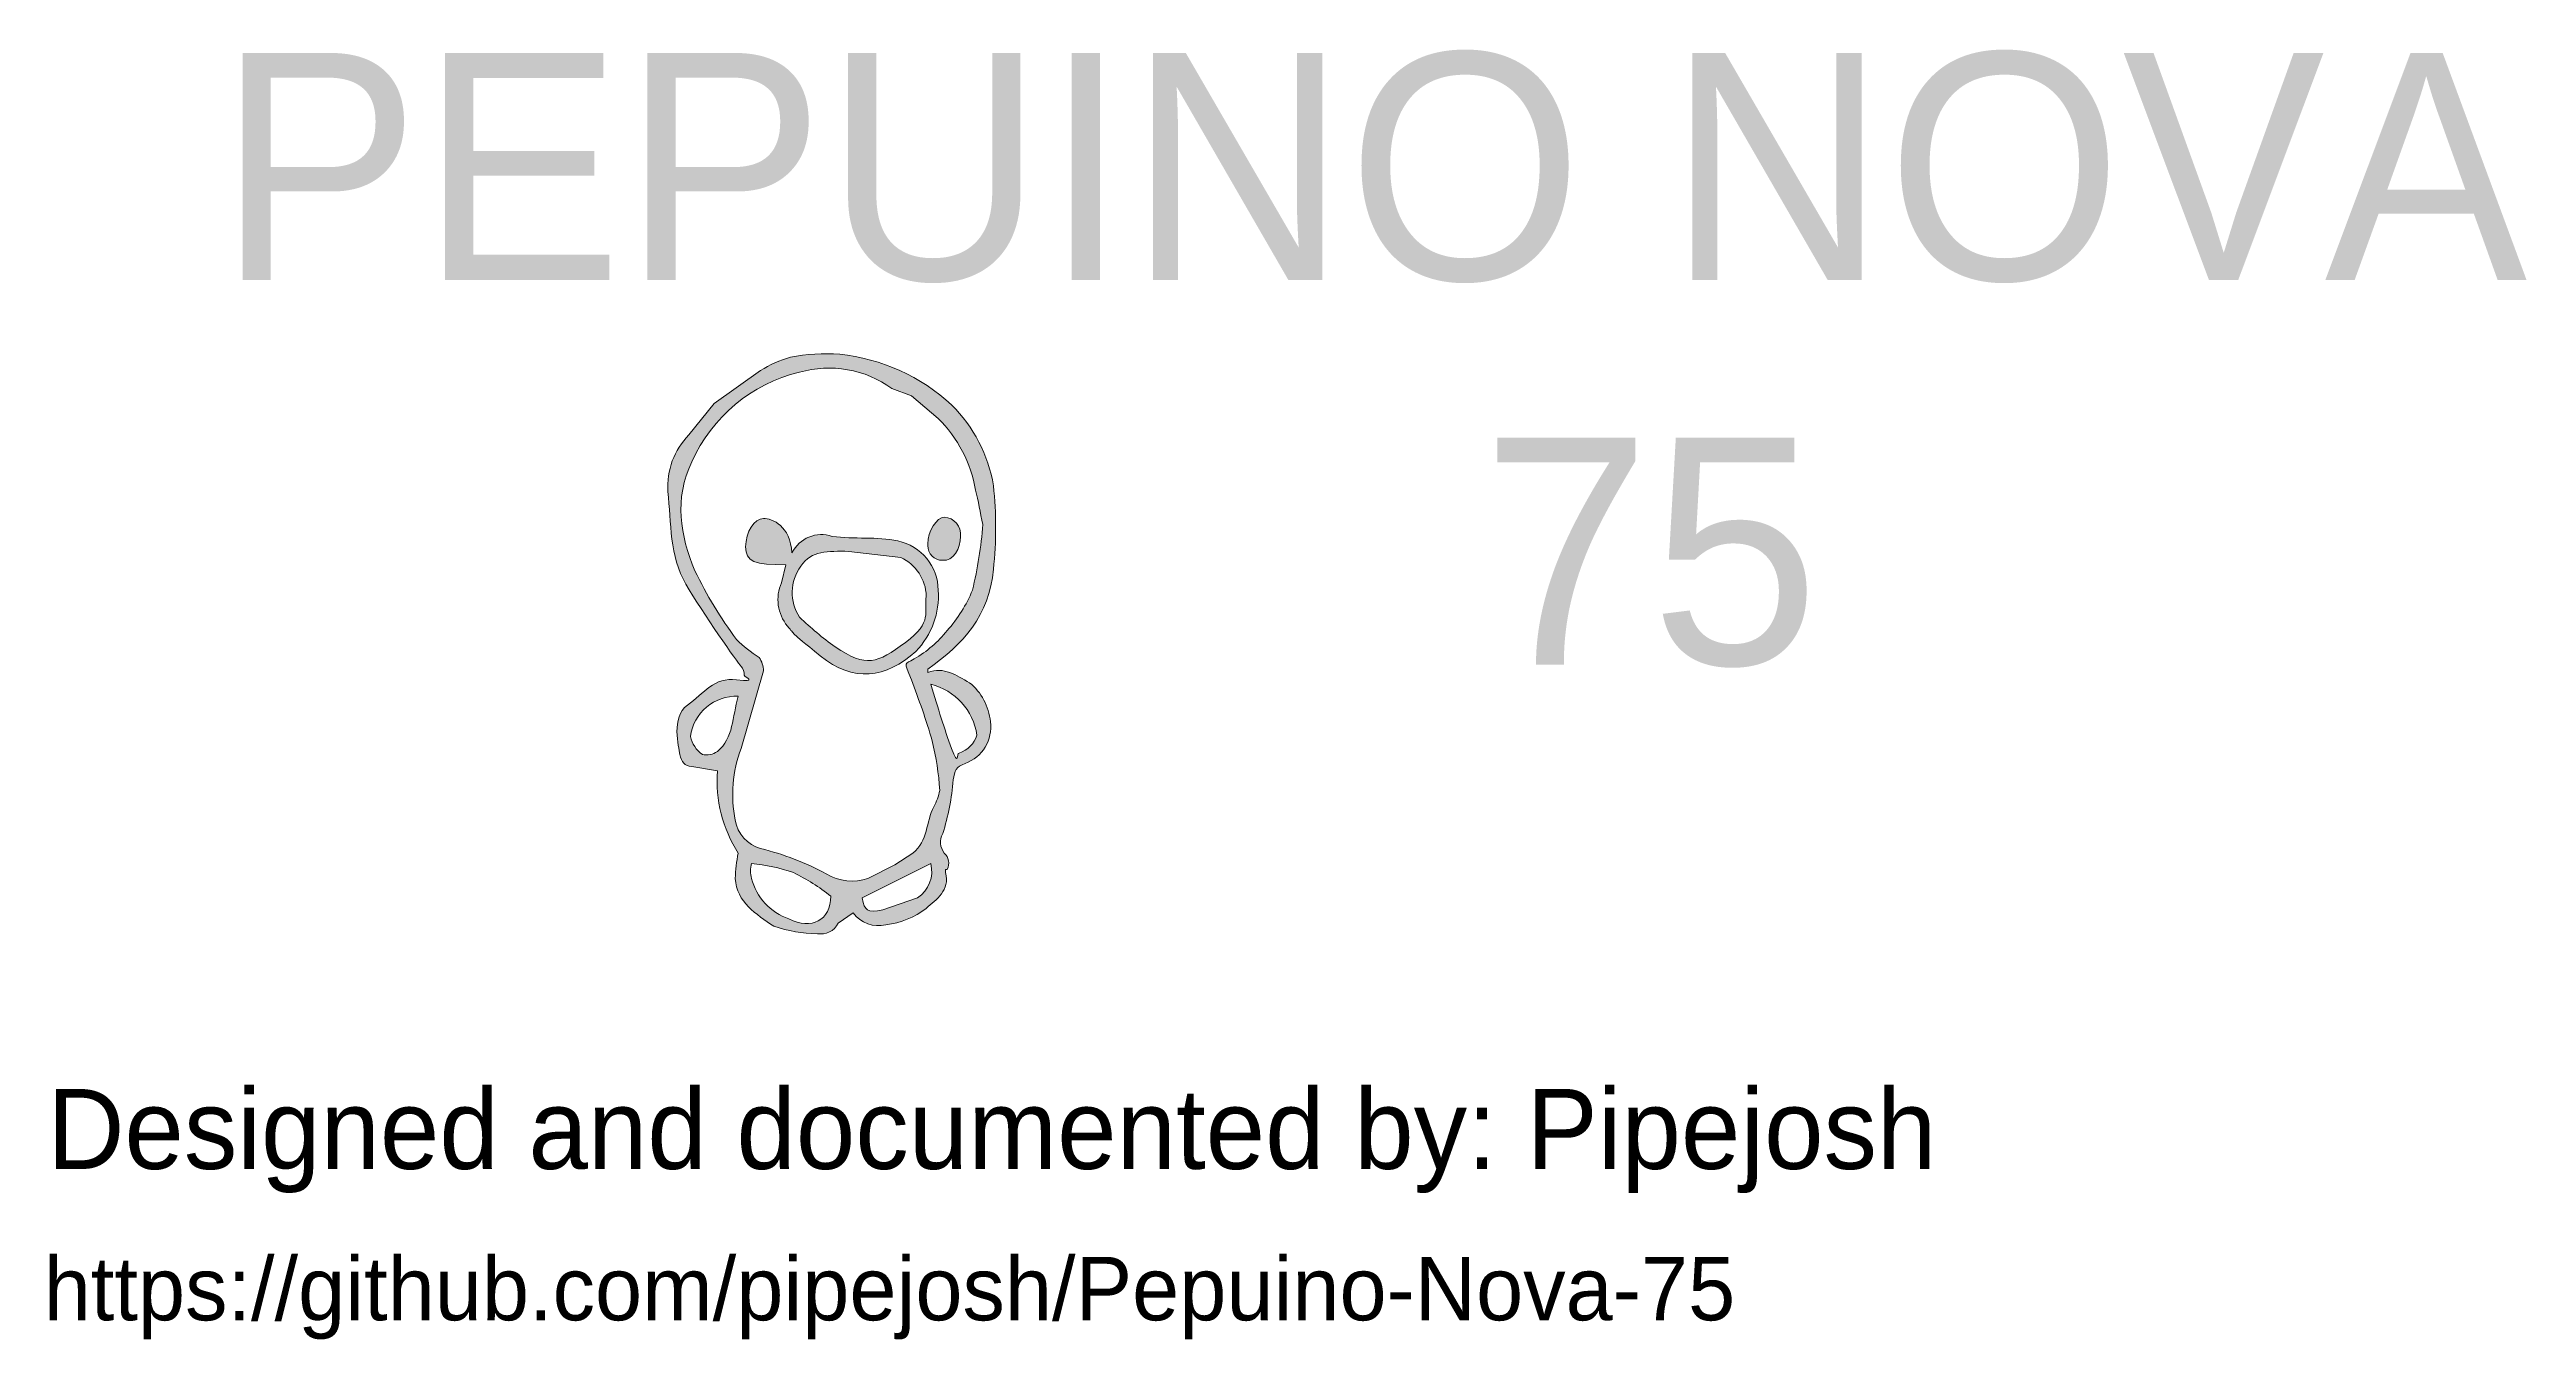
# Model space of a CAD drawing. Header units: millimetres. Extents: x 13 to 296, y -108 to -7.
# Drawn here: x 13.4 to 207.1, y -108.2 to -7.4 of the extents above; entities that cross this region are included whole.
import ezdxf

# ---------------------------------------------------------------- set-up
doc = ezdxf.new("R2010")
doc.units = ezdxf.units.MM
doc.header["$MEASUREMENT"] = 0
doc.layers.add('Layer 1', color=7, linetype='Continuous', lineweight=0)

msp = doc.modelspace()

# ---------------------------------------------------------------- hatches: boundary and pattern name
at = {"layer": 'Layer 1', "true_color": 0x010101, "transparency": 33554687}
h = msp.add_hatch(color=18, dxfattribs=at)
h.dxf.hatch_style = 2
edge = h.paths.add_edge_path()
edge.add_spline(control_points=[(82.29, -71), (82.29, -71), (76.92, -73.69), (76.92, -73.69), (77.15, -74.74), (77.27, -74.86), (78.55, -74.62), (78.55, -74.62), (81.24, -73.69), (81.24, -73.69), (82.13, -73.12), (82.55, -72.03), (82.29, -71)], knot_values=[0, 0, 0, 0, 1, 1, 1, 2, 2, 2, 3, 3, 3, 4, 4, 4, 4], degree=3, periodic=0)
edge = h.paths.add_edge_path()
edge.add_spline(control_points=[(82.29, -57), (82.87, -58.87), (83.34, -60.5), (83.92, -62.02), (84.5, -63.54), (84.27, -62.37), (84.5, -62.37), (85.17, -62.16), (85.7, -61.64), (85.9, -60.97), (85.62, -59.03), (84.19, -57.46), (82.29, -57)], knot_values=[0, 0, 0, 0, 1, 1, 1, 2, 2, 2, 3, 3, 3, 4, 4, 4, 4], degree=3, periodic=0)
edge = h.paths.add_edge_path()
edge.add_spline(control_points=[(67.23, -57.93), (65.36, -57.86), (63.74, -59.22), (63.5, -61.08), (63.62, -61.65), (63.95, -62.15), (64.43, -62.48), (64.83, -62.58), (65.26, -62.5), (65.6, -62.25), (66.88, -61.2), (66.76, -59.57), (67.23, -57.93)], knot_values=[0, 0, 0, 0, 1, 1, 1, 2, 2, 2, 3, 3, 3, 4, 4, 4, 4], degree=3, periodic=0)
edge = h.paths.add_edge_path()
edge.add_spline(control_points=[(74.47, -73.57), (73.57, -72.84), (72.59, -72.22), (71.55, -71.71), (70.49, -71.35), (69.39, -71.11), (68.28, -71), (68.16, -71.39), (68.16, -71.79), (68.28, -72.17), (68.65, -73.65), (69.75, -74.85), (71.2, -75.32), (72.95, -76.26), (74.47, -75.44), (74.47, -73.57)], knot_values=[0, 0, 0, 0, 1, 1, 1, 2, 2, 2, 3, 3, 3, 4, 4, 4, 5, 5, 5, 5], degree=3, periodic=0)
edge = h.paths.add_edge_path()
edge.add_spline(control_points=[(86.37, -44.51), (86.14, -43.58), (86.02, -42.64), (85.79, -41.83), (85.42, -39.7), (84.4, -37.74), (82.87, -36.22), (82.87, -36.22), (80.77, -34.47), (80.77, -34.47), (80.77, -34.47), (79.25, -33.89), (79.25, -33.89), (77.16, -32.37), (74.5, -31.9), (72.02, -32.61), (68.28, -33.51), (65.17, -36.1), (63.61, -39.61), (62.21, -42.53), (62.68, -45.33), (63.85, -48.13), (64.75, -50.02), (65.85, -51.82), (67.11, -53.5), (67.64, -54.03), (68.23, -54.5), (68.86, -54.9), (69.08, -55.21), (69.21, -55.57), (69.21, -55.95), (69.21, -55.95), (67.46, -62.02), (67.46, -62.02), (66.78, -63.8), (66.62, -65.75), (67, -67.62), (67.18, -68.68), (67.95, -69.54), (68.98, -69.84), (70.77, -70.27), (72.5, -70.94), (74.12, -71.82), (75.1, -72.41), (76.3, -72.53), (77.38, -72.17), (77.38, -72.17), (79.48, -71.12), (79.48, -71.12), (79.48, -71.12), (80.89, -70.19), (80.89, -70.19), (82.05, -69.25), (81.94, -67.74), (82.52, -66.57), (82.74, -66.17), (82.9, -65.74), (82.99, -65.29), (82.91, -63.99), (82.71, -62.7), (82.4, -61.43), (81.94, -59.8), (81.35, -58.17), (80.77, -56.65), (80.18, -55.13), (80.18, -55.48), (81, -55.02), (81.99, -54.44), (82.86, -53.69), (83.57, -52.8), (84.4, -51.87), (85.07, -50.8), (85.55, -49.65), (85.95, -47.96), (86.22, -46.24), (86.37, -44.51)], knot_values=[0, 0, 0, 0, 1, 1, 1, 2, 2, 2, 3, 3, 3, 4, 4, 4, 5, 5, 5, 6, 6, 6, 7, 7, 7, 8, 8, 8, 9, 9, 9, 10, 10, 10, 11, 11, 11, 12, 12, 12, 13, 13, 13, 14, 14, 14, 15, 15, 15, 16, 16, 16, 17, 17, 17, 18, 18, 18, 19, 19, 19, 20, 20, 20, 21, 21, 21, 22, 22, 22, 23, 23, 23, 24, 24, 24, 25, 25, 25, 25], degree=3, periodic=0)
edge = h.paths.add_edge_path()
edge.add_spline(control_points=[(65.6, -63.77), (65.6, -63.77), (63.61, -63.42), (63.61, -63.42), (63.03, -63.42), (62.79, -63.07), (62.68, -62.48), (62.56, -61.9), (61.98, -59.57), (63.26, -58.63), (64.55, -57.7), (65.36, -56.42), (67.11, -56.65), (68.86, -56.88), (67.7, -56.42), (67.7, -56.3), (67.72, -56.04), (67.63, -55.79), (67.46, -55.6), (67.23, -55.37), (64.43, -51.4), (63.14, -49.18), (61.86, -46.96), (61.98, -44.39), (61.74, -41.94), (61.62, -40.3), (62.22, -38.68), (63.38, -37.51), (63.38, -37.51), (65.36, -35.06), (65.36, -35.06), (65.36, -35.06), (68.98, -32.49), (68.98, -32.49), (69.7, -32.02), (70.49, -31.67), (71.31, -31.44), (72.58, -31.19), (73.88, -31.11), (75.17, -31.21), (78.44, -31.55), (81.51, -32.94), (83.92, -35.17), (85.65, -36.88), (86.79, -39.08), (87.19, -41.48), (87.42, -43.65), (87.42, -45.84), (87.19, -48.01), (86.84, -51.63), (84.85, -53.85), (82.05, -55.83), (82.05, -55.83), (82.05, -56.07), (82.05, -56.07), (83.34, -55.6), (84.27, -56.3), (85.32, -56.88), (86.25, -57.63), (86.84, -58.73), (86.95, -59.92), (87.15, -61.34), (86.32, -62.7), (84.97, -63.19), (84.27, -63.42), (84.15, -63.77), (84.04, -64.47), (83.93, -65.9), (83.66, -67.31), (83.22, -68.67), (82.96, -69.16), (83, -69.75), (83.34, -70.19), (83.7, -70.51), (83.8, -71.04), (83.57, -71.47), (83.57, -71.47), (83.45, -71.47), (83.45, -71.47), (83.45, -71.47), (83.45, -71.71), (83.45, -71.71), (83.8, -73.11), (82.75, -73.81), (81.94, -74.51), (81.02, -75.22), (79.93, -75.66), (78.78, -75.79), (77.82, -76.03), (76.8, -75.66), (76.22, -74.86), (76.22, -74.86), (75.05, -75.67), (75.05, -75.67), (74.75, -76.28), (74.08, -76.61), (73.42, -76.49), (72.26, -76.48), (71.12, -76.28), (70.03, -75.91), (68.63, -74.97), (67.11, -74.04), (67, -72.17), (67.02, -71.51), (67.09, -70.84), (67.23, -70.19), (66.01, -68.28), (65.44, -66.03), (65.6, -63.77)], knot_values=[0, 0, 0, 0, 1, 1, 1, 2, 2, 2, 3, 3, 3, 4, 4, 4, 5, 5, 5, 6, 6, 6, 7, 7, 7, 8, 8, 8, 9, 9, 9, 10, 10, 10, 11, 11, 11, 12, 12, 12, 13, 13, 13, 14, 14, 14, 15, 15, 15, 16, 16, 16, 17, 17, 17, 18, 18, 18, 19, 19, 19, 20, 20, 20, 21, 21, 21, 22, 22, 22, 23, 23, 23, 24, 24, 24, 25, 25, 25, 26, 26, 26, 27, 27, 27, 28, 28, 28, 29, 29, 29, 30, 30, 30, 31, 31, 31, 32, 32, 32, 33, 33, 33, 34, 34, 34, 35, 35, 35, 36, 36, 36, 36], degree=3, periodic=0)
h = msp.add_hatch(color=18, dxfattribs=at)
h.dxf.hatch_style = 2
edge = h.paths.add_edge_path()
edge.add_spline(control_points=[(75.87, -46.61), (74.23, -46.61), (72.95, -46.5), (72.13, -47.78), (71.27, -48.95), (71.23, -50.53), (72.02, -51.75), (72.9, -52.59), (73.83, -53.37), (74.82, -54.08), (77.27, -55.72), (78.08, -55.37), (80.3, -53.73), (82.52, -52.1), (81.7, -51.4), (81.94, -50.11), (81.89, -48.81), (81.13, -47.64), (79.95, -47.08), (79.95, -47.08), (75.87, -46.61), (75.87, -46.61)], knot_values=[0, 0, 0, 0, 1, 1, 1, 2, 2, 2, 3, 3, 3, 4, 4, 4, 5, 5, 5, 6, 6, 6, 7, 7, 7, 7], degree=3, periodic=0)
edge = h.paths.add_edge_path()
edge.add_spline(control_points=[(70.96, -47.66), (68.51, -47.66), (67.81, -47.43), (67.81, -46.26), (67.81, -45.09), (68.51, -44.04), (69.21, -44.04), (69.91, -44.04), (71.31, -44.63), (71.43, -46.73), (72.01, -45.57), (73.36, -45.02), (74.58, -45.44), (76.33, -45.68), (78.08, -45.44), (79.72, -45.8), (81.54, -46.18), (82.85, -47.78), (82.87, -49.65), (83, -51.42), (82.36, -53.16), (81.12, -54.43), (78.78, -56.53), (76.22, -56.88), (73.65, -54.78), (71.08, -52.68), (71.78, -53.26), (71.08, -52.45), (70.3, -51.5), (70.12, -50.19), (70.61, -49.06), (70.61, -49.06), (70.96, -47.66), (70.96, -47.66)], knot_values=[0, 0, 0, 0, 1, 1, 1, 2, 2, 2, 3, 3, 3, 4, 4, 4, 5, 5, 5, 6, 6, 6, 7, 7, 7, 8, 8, 8, 9, 9, 9, 10, 10, 10, 11, 11, 11, 11], degree=3, periodic=0)
h = msp.add_hatch(color=18, dxfattribs=at)
h.dxf.hatch_style = 2
edge = h.paths.add_edge_path()
edge.add_spline(control_points=[(84.62, -45.44), (84.62, -46.38), (84.04, -47.43), (83.22, -47.31), (82.57, -47.32), (82.05, -46.8), (82.05, -46.15), (82.05, -46.11), (82.05, -46.07), (82.05, -46.03), (82.05, -45.09), (82.75, -43.93), (83.34, -43.93), (84.11, -43.99), (84.68, -44.66), (84.62, -45.44), (84.62, -45.44), (84.62, -45.44), (84.62, -45.44)], knot_values=[0, 0, 0, 0, 1, 1, 1, 2, 2, 2, 3, 3, 3, 4, 4, 4, 5, 5, 5, 6, 6, 6, 6], degree=3, periodic=0)

# ---------------------------------------------------------------- linework, layer by layer
at = {"layer": 'Layer 1'}
for points, knots in [([(65.6, -63.77), (65.6, -63.77), (63.61, -63.42), (63.61, -63.42), (63.03, -63.42), (62.79, -63.07), (62.68, -62.48), (62.56, -61.9), (61.98, -59.57), (63.26, -58.63), (64.55, -57.7), (65.36, -56.42), (67.11, -56.65), (68.86, -56.88), (67.7, -56.42), (67.7, -56.3), (67.72, -56.04), (67.63, -55.79), (67.46, -55.6), (67.23, -55.37), (64.43, -51.4), (63.14, -49.18), (61.86, -46.96), (61.98, -44.39), (61.74, -41.94), (61.62, -40.3), (62.22, -38.68), (63.38, -37.51), (63.38, -37.51), (65.36, -35.06), (65.36, -35.06), (65.36, -35.06), (68.98, -32.49), (68.98, -32.49), (69.7, -32.02), (70.49, -31.67), (71.31, -31.44), (72.58, -31.19), (73.88, -31.11), (75.17, -31.21), (78.44, -31.55), (81.51, -32.94), (83.92, -35.17), (85.65, -36.88), (86.79, -39.08), (87.19, -41.48), (87.42, -43.65), (87.42, -45.84), (87.19, -48.01), (86.84, -51.63), (84.85, -53.85), (82.05, -55.83), (82.05, -55.83), (82.05, -56.07), (82.05, -56.07), (83.34, -55.6), (84.27, -56.3), (85.32, -56.88), (86.25, -57.63), (86.84, -58.73), (86.95, -59.92), (87.15, -61.34), (86.32, -62.7), (84.97, -63.19), (84.27, -63.42), (84.15, -63.77), (84.04, -64.47), (83.93, -65.9), (83.66, -67.31), (83.22, -68.67), (82.96, -69.16), (83, -69.75), (83.34, -70.19), (83.7, -70.51), (83.8, -71.04), (83.57, -71.47), (83.57, -71.47), (83.45, -71.47), (83.45, -71.47), (83.45, -71.47), (83.45, -71.71), (83.45, -71.71), (83.8, -73.11), (82.75, -73.81), (81.94, -74.51), (81.02, -75.22), (79.93, -75.66), (78.78, -75.79), (77.82, -76.03), (76.8, -75.66), (76.22, -74.86), (76.22, -74.86), (75.05, -75.67), (75.05, -75.67), (74.75, -76.28), (74.08, -76.61), (73.42, -76.49), (72.26, -76.48), (71.12, -76.28), (70.03, -75.91), (68.63, -74.97), (67.11, -74.04), (67, -72.17), (67.02, -71.51), (67.09, -70.84), (67.23, -70.19), (66.01, -68.28), (65.44, -66.03), (65.6, -63.77)], [0, 0, 0, 0, 1, 1, 1, 2, 2, 2, 3, 3, 3, 4, 4, 4, 5, 5, 5, 6, 6, 6, 7, 7, 7, 8, 8, 8, 9, 9, 9, 10, 10, 10, 11, 11, 11, 12, 12, 12, 13, 13, 13, 14, 14, 14, 15, 15, 15, 16, 16, 16, 17, 17, 17, 18, 18, 18, 19, 19, 19, 20, 20, 20, 21, 21, 21, 22, 22, 22, 23, 23, 23, 24, 24, 24, 25, 25, 25, 26, 26, 26, 27, 27, 27, 28, 28, 28, 29, 29, 29, 30, 30, 30, 31, 31, 31, 32, 32, 32, 33, 33, 33, 34, 34, 34, 35, 35, 35, 36, 36, 36, 36]), ([(86.37, -44.51), (86.14, -43.58), (86.02, -42.64), (85.79, -41.83), (85.42, -39.7), (84.4, -37.74), (82.87, -36.22), (82.87, -36.22), (80.77, -34.47), (80.77, -34.47), (80.77, -34.47), (79.25, -33.89), (79.25, -33.89), (77.16, -32.37), (74.5, -31.9), (72.02, -32.61), (68.28, -33.51), (65.17, -36.1), (63.61, -39.61), (62.21, -42.53), (62.68, -45.33), (63.85, -48.13), (64.75, -50.02), (65.85, -51.82), (67.11, -53.5), (67.64, -54.03), (68.23, -54.5), (68.86, -54.9), (69.08, -55.21), (69.21, -55.57), (69.21, -55.95), (69.21, -55.95), (67.46, -62.02), (67.46, -62.02), (66.78, -63.8), (66.62, -65.75), (67, -67.62), (67.18, -68.68), (67.95, -69.54), (68.98, -69.84), (70.77, -70.27), (72.5, -70.94), (74.12, -71.82), (75.1, -72.41), (76.3, -72.53), (77.38, -72.17), (77.38, -72.17), (79.48, -71.12), (79.48, -71.12), (79.48, -71.12), (80.89, -70.19), (80.89, -70.19), (82.05, -69.25), (81.94, -67.74), (82.52, -66.57), (82.74, -66.17), (82.9, -65.74), (82.99, -65.29), (82.91, -63.99), (82.71, -62.7), (82.4, -61.43), (81.94, -59.8), (81.35, -58.17), (80.77, -56.65), (80.18, -55.13), (80.18, -55.48), (81, -55.02), (81.99, -54.44), (82.86, -53.69), (83.57, -52.8), (84.4, -51.87), (85.07, -50.8), (85.55, -49.65), (85.95, -47.96), (86.22, -46.24), (86.37, -44.51)], [0, 0, 0, 0, 1, 1, 1, 2, 2, 2, 3, 3, 3, 4, 4, 4, 5, 5, 5, 6, 6, 6, 7, 7, 7, 8, 8, 8, 9, 9, 9, 10, 10, 10, 11, 11, 11, 12, 12, 12, 13, 13, 13, 14, 14, 14, 15, 15, 15, 16, 16, 16, 17, 17, 17, 18, 18, 18, 19, 19, 19, 20, 20, 20, 21, 21, 21, 22, 22, 22, 23, 23, 23, 24, 24, 24, 25, 25, 25, 25]), ([(70.96, -47.66), (68.51, -47.66), (67.81, -47.43), (67.81, -46.26), (67.81, -45.09), (68.51, -44.04), (69.21, -44.04), (69.91, -44.04), (71.31, -44.63), (71.43, -46.73), (72.01, -45.57), (73.36, -45.02), (74.58, -45.44), (76.33, -45.68), (78.08, -45.44), (79.72, -45.8), (81.54, -46.18), (82.85, -47.78), (82.87, -49.65), (83, -51.42), (82.36, -53.16), (81.12, -54.43), (78.78, -56.53), (76.22, -56.88), (73.65, -54.78), (71.08, -52.68), (71.78, -53.26), (71.08, -52.45), (70.3, -51.5), (70.12, -50.19), (70.61, -49.06), (70.61, -49.06), (70.96, -47.66), (70.96, -47.66)], [0, 0, 0, 0, 1, 1, 1, 2, 2, 2, 3, 3, 3, 4, 4, 4, 5, 5, 5, 6, 6, 6, 7, 7, 7, 8, 8, 8, 9, 9, 9, 10, 10, 10, 11, 11, 11, 11]), ([(84.62, -45.44), (84.62, -46.38), (84.04, -47.43), (83.22, -47.31), (82.57, -47.32), (82.05, -46.8), (82.05, -46.15), (82.05, -46.11), (82.05, -46.07), (82.05, -46.03), (82.05, -45.09), (82.75, -43.93), (83.34, -43.93), (84.11, -43.99), (84.68, -44.66), (84.62, -45.44), (84.62, -45.44), (84.62, -45.44), (84.62, -45.44)], [0, 0, 0, 0, 1, 1, 1, 2, 2, 2, 3, 3, 3, 4, 4, 4, 5, 5, 5, 6, 6, 6, 6]), ([(75.87, -46.61), (74.23, -46.61), (72.95, -46.5), (72.13, -47.78), (71.27, -48.95), (71.23, -50.53), (72.02, -51.75), (72.9, -52.59), (73.83, -53.37), (74.82, -54.08), (77.27, -55.72), (78.08, -55.37), (80.3, -53.73), (82.52, -52.1), (81.7, -51.4), (81.94, -50.11), (81.89, -48.81), (81.13, -47.64), (79.95, -47.08), (79.95, -47.08), (75.87, -46.61), (75.87, -46.61)], [0, 0, 0, 0, 1, 1, 1, 2, 2, 2, 3, 3, 3, 4, 4, 4, 5, 5, 5, 6, 6, 6, 7, 7, 7, 7]), ([(67.23, -57.93), (65.36, -57.86), (63.74, -59.22), (63.5, -61.08), (63.62, -61.65), (63.95, -62.15), (64.43, -62.48), (64.83, -62.58), (65.26, -62.5), (65.6, -62.25), (66.88, -61.2), (66.76, -59.57), (67.23, -57.93)], [0, 0, 0, 0, 1, 1, 1, 2, 2, 2, 3, 3, 3, 4, 4, 4, 4]), ([(82.29, -57), (82.87, -58.87), (83.34, -60.5), (83.92, -62.02), (84.5, -63.54), (84.27, -62.37), (84.5, -62.37), (85.17, -62.16), (85.7, -61.64), (85.9, -60.97), (85.62, -59.03), (84.19, -57.46), (82.29, -57)], [0, 0, 0, 0, 1, 1, 1, 2, 2, 2, 3, 3, 3, 4, 4, 4, 4]), ([(74.47, -73.57), (73.57, -72.84), (72.59, -72.22), (71.55, -71.71), (70.49, -71.35), (69.39, -71.11), (68.28, -71), (68.16, -71.39), (68.16, -71.79), (68.28, -72.17), (68.65, -73.65), (69.75, -74.85), (71.2, -75.32), (72.95, -76.26), (74.47, -75.44), (74.47, -73.57)], [0, 0, 0, 0, 1, 1, 1, 2, 2, 2, 3, 3, 3, 4, 4, 4, 5, 5, 5, 5]), ([(82.29, -71), (82.29, -71), (76.92, -73.69), (76.92, -73.69), (77.15, -74.74), (77.27, -74.86), (78.55, -74.62), (78.55, -74.62), (81.24, -73.69), (81.24, -73.69), (82.13, -73.12), (82.55, -72.03), (82.29, -71)], [0, 0, 0, 0, 1, 1, 1, 2, 2, 2, 3, 3, 3, 4, 4, 4, 4])]:
    msp.add_open_spline(points, degree=3, knots=knots, dxfattribs=at)

# ---------------------------------------------------------------- texts
at = {"layer": 'Layer 1', "char_height": 0.2, "attachment_point": 7}
for s, insert in [('\\C250;\\c2105123;\\FROG Fonts|b0|i0|c1;\\H17.738092;\\W1.000000;PEPUINO NOVA', (26.53, -25.65)), ('\\C250;\\c2105123;\\FROG Fonts|b0|i0|c1;\\H17.738092;\\W1.000000;               75', (26.53, -55.71)), ('\\C250;\\c2105123;\\FROG Fonts|b0|i0|c1;\\H6.248028;\\W1.000000;Designed and documented by: Pipejosh ', (13.21, -96.76)), ('\\C250;\\c2105123;\\FROG Fonts|b0|i0|c1;\\H4.956000;\\W1.000000;https://github.com/pipejosh/Pepuino-Nova-75', (12.93, -108.2))]:
    msp.add_mtext(s, dxfattribs=dict(at, insert=insert))

doc.saveas('drawing.dxf')
